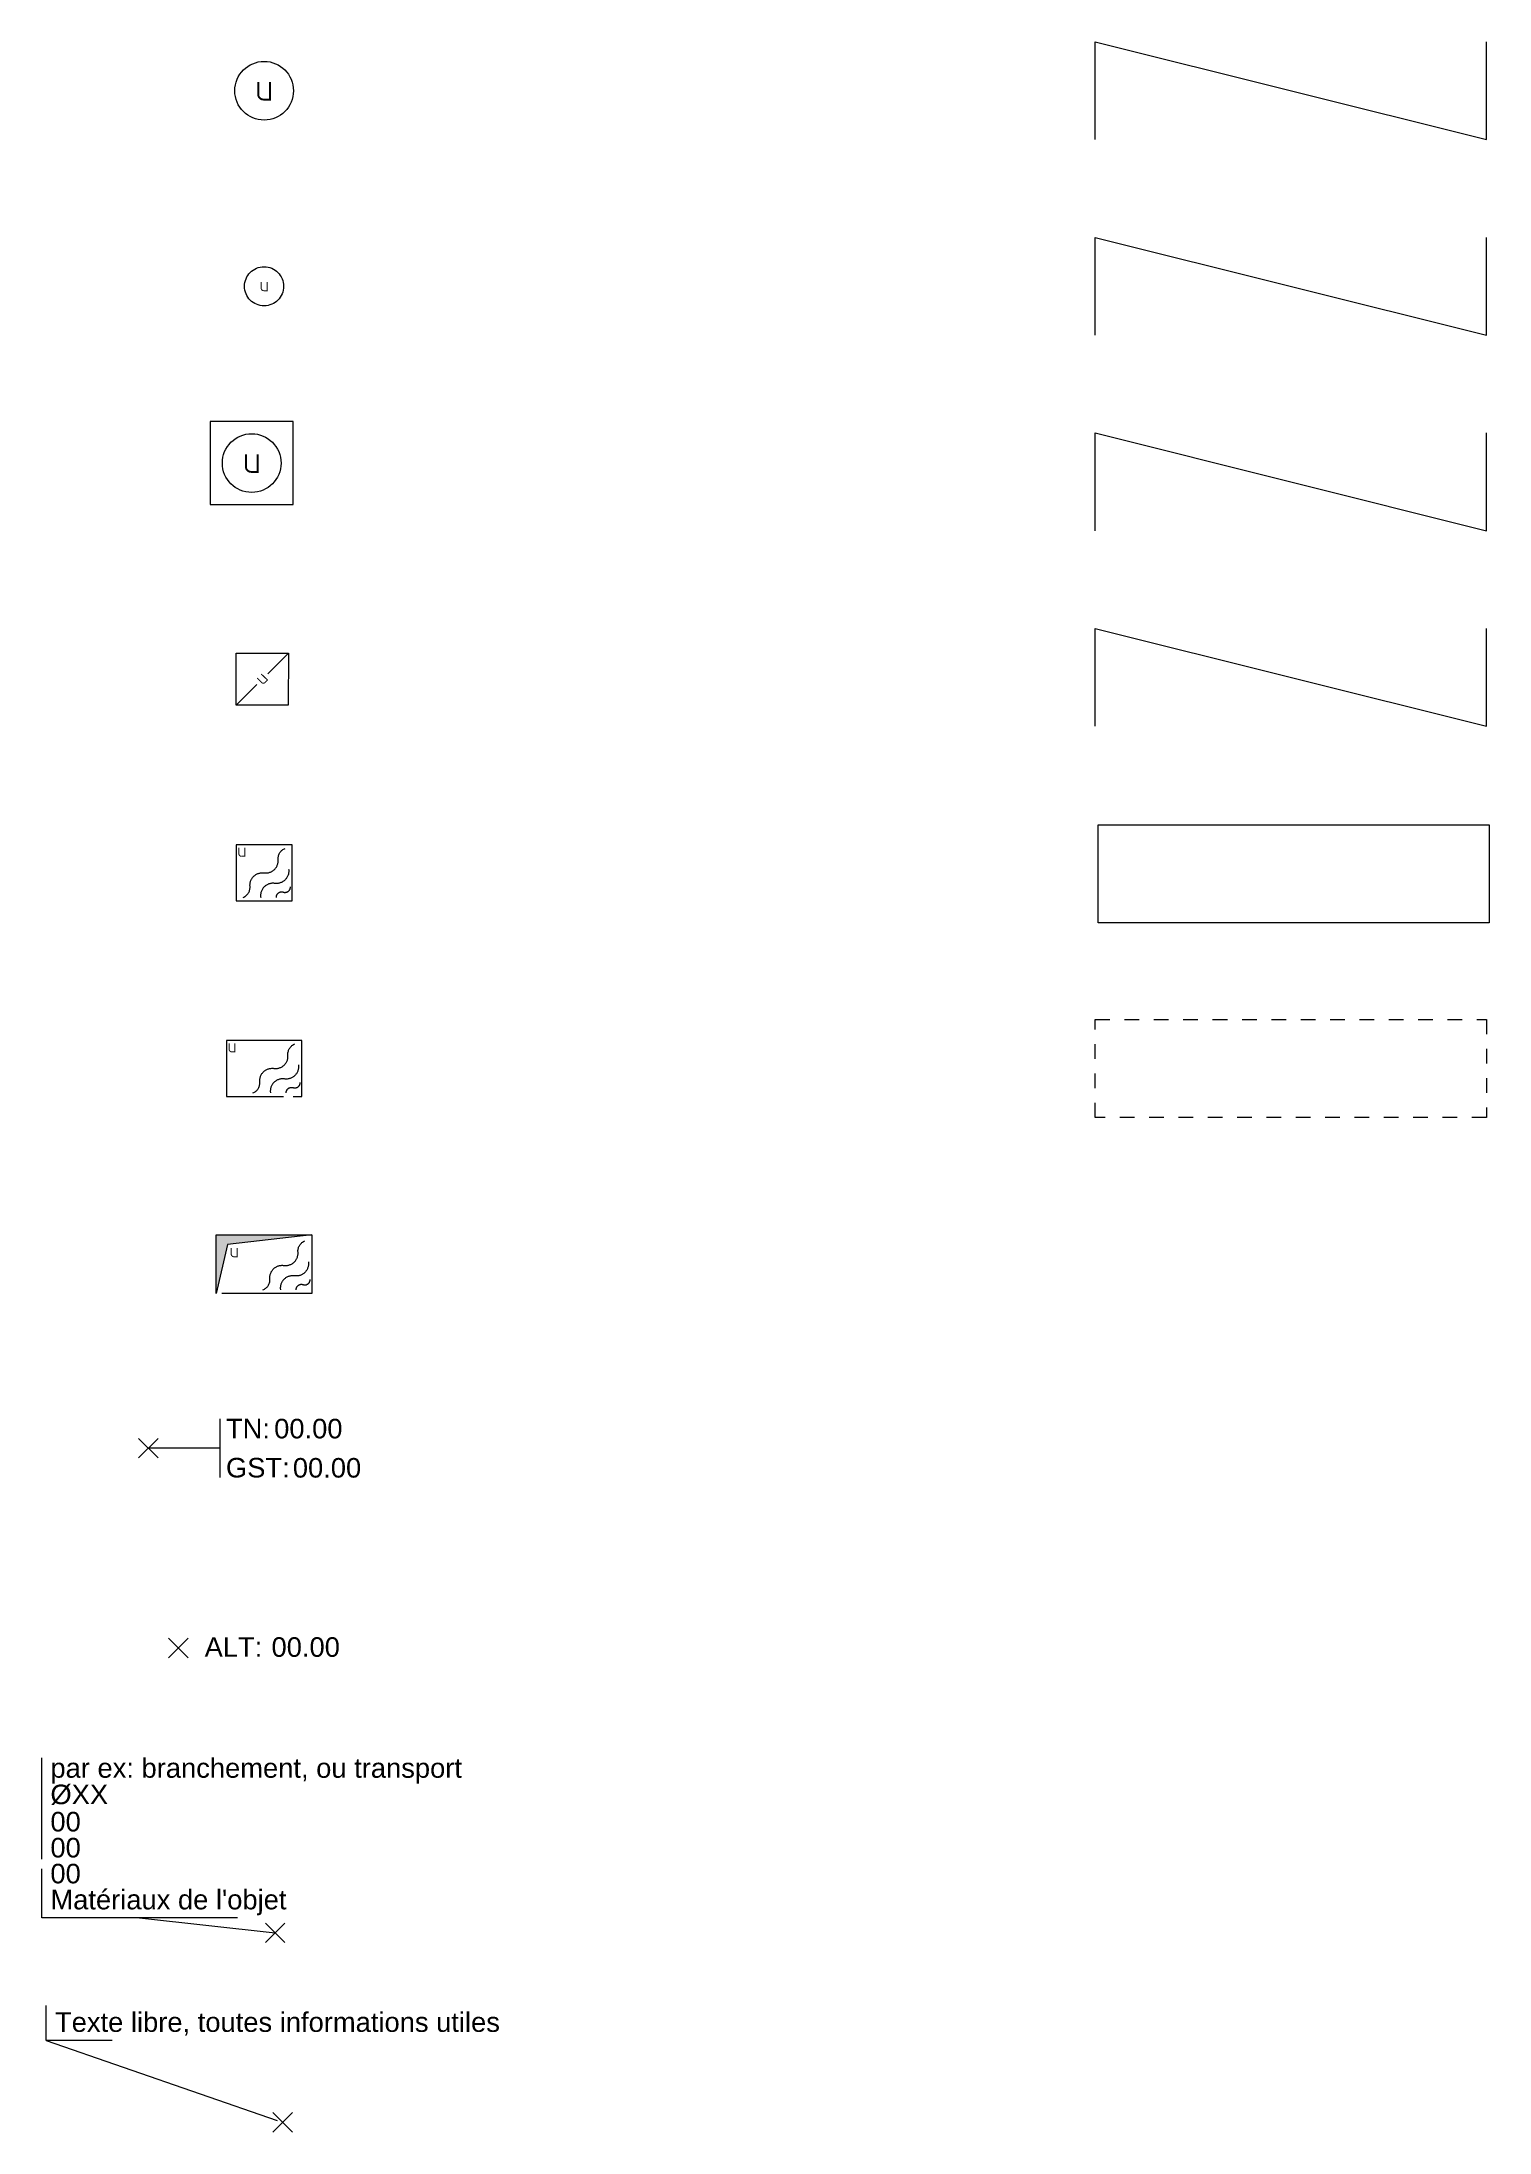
# Model space of a CAD drawing. Header units: metres. Extents: x 3068 to 3311, y 1718 to 1911.
# Drawn here: x 3203.78 to 3218.58, y 1889.37 to 1910.75 of the extents above; entities that cross this region are included whole.
import ezdxf
from ezdxf.enums import TextEntityAlignment as Align

# ---------------------------------------------------------------- set-up
doc = ezdxf.new("R2010")
doc.units = ezdxf.units.M
doc.header["$PDMODE"] = 3
doc.header["$PDSIZE"] = 0.1
doc.linetypes.add('DL_0266', pattern=[0.3, 0.15, -0.15])
doc.linetypes.add('Socle_Continu', pattern=[2.5, 2.5, 0])
for name, color, linetype, lineweight in [('UNITA_SCI', 54, 'Socle_Continu', 13), ('UNITA_SCS', 54, 'Socle_Continu', 13), ('UNITA_SCT', 54, 'Socle_Continu', 13)]:
    doc.layers.add(name, color=color, linetype=linetype, lineweight=lineweight)
doc.styles.add('Reseaux', font='arial.ttf')
doc.styles.get("Standard").update_dxf_attribs({"font": 'arial.ttf'})
doc.linetypes.add('DL_0261', pattern='A,2.5,-0.2,0.2,-0.2,0.2,-0.254,["u",Standard,S=0.254,R=0,X=-0.127,Y=-0.1],-0.254,0.2,-0.2,0.2,-0.2', length=4.608)
doc.linetypes.add('DL_0262', pattern='A,3,-0.2,0.2,-0.6,["∩ u ∩",Standard,S=0.254,R=0,X=-0.485,Y=-0.1],-0.6,0.2,-0.2', length=5)
doc.linetypes.add('DL_0263', pattern='A,3,-0.1,0.1,-0.6,["? u ?",Standard,S=0.254,R=0,X=-0.485,Y=-0.1],-0.5,0.1,-0.1', length=4.5)
doc.linetypes.add('DL_0264', pattern='A,4,-0.254,["| |",Standard,S=0.254,R=0,X=-0.127,Y=-0.1],-0.254', length=4.508)
doc.linetypes.add('DL_0265', pattern='A,0.2,0,["/",Standard,S=0.254,R=0,X=0,Y=0]', length=0.2)

# ---------------------------------------------------------------- blocks, each defined once
blk = doc.blocks.new('*U313')
at = {"layer": 'UNITA_SCI', "linetype": 'Socle_Continu'}
blk.add_line((0.733, 0), (0, 0), dxfattribs=at)
at = {"layer": 'UNITA_SCI', "linetype": 'Socle_Continu', "flags": 128}
blk.add_lwpolyline([(0.733, -0.3), (0.733, 0.3)], dxfattribs=at)
at = {"layer": 'UNITA_SCI', "linetype": 'Socle_Continu'}
blk.add_point((0, 0), dxfattribs=at)
at = {"layer": 'UNITA_SCI', "linetype": 'Socle_Continu', "char_height": 0.2, "attachment_point": 4}
for s, insert in [('TN:', (0.793, 0.2)), ('GST:', (0.793, -0.201))]:
    blk.add_mtext_dynamic_manual_height_columns(s, width=0.46273, gutter_width=1, heights=[0], dxfattribs=dict(at, insert=insert))
at = {"layer": 'UNITA_SCI', "linetype": 'Socle_Continu'}
for tag, p in [('TN', (1.286, 0.2)), ('GST', (1.477, -0.201))]:
    blk.add_attdef(tag, text='', height=0.2, dxfattribs=at).set_placement(p, align=Align.MIDDLE_LEFT)
at = {"layer": 'UNITA_SCI', "linetype": 'Socle_Continu', "style": 'Reseaux', "flags": 9}
for tag, p in [('ID', (2.428, 0.07)), ('NATURE', (2.428, -0.251))]:
    blk.add_attdef(tag, p, '', height=0.2, dxfattribs=at)
at = {"layer": 'UNITA_SCI', "linetype": 'Socle_Continu', "flags": 9}
for tag, p in [('FAMILLE', (2.428, -0.573)), ('CALQUE', (2.428, -0.894))]:
    blk.add_attdef(tag, p, '', height=0.2, dxfattribs=at)
blk = doc.blocks.new('DP_0241')
at = {"layer": 'UNITA_SCS', "linetype": 'Socle_Continu', "const_width": 0.02, "flags": 128}
blk.add_lwpolyline([(-0.06, 0.09), (-0.06, -0.038, 0.410802), (-0.007, -0.09), (0.06, -0.09), (0.06, 0.09)], format="xyb", dxfattribs=at)
at = {"layer": 'UNITA_SCS', "linetype": 'Socle_Continu'}
blk.add_circle((0, 0), 0.3, dxfattribs=at)
at = {"layer": 'UNITA_SCS', "linetype": 'Socle_Continu', "flags": 9}
for tag, p in [('ID', (0.607, 0.728)), ('NATURE', (0.607, 0.407)), ('FAMILLE', (0.607, 0.085)), ('CALQUE', (0.607, -0.236)), ('PCRS', (0.607, -0.557)), ('TYPE', (0.607, -0.878))]:
    blk.add_attdef(tag, p, '', height=0.2, dxfattribs=at)
blk = doc.blocks.new('DP_0242')
at = {"layer": 'UNITA_SCS', "linetype": 'Socle_Continu', "const_width": 0.00999, "flags": 128}
blk.add_lwpolyline([(-0.03, 0.045), (-0.03, -0.019, 0.410802), (-0.004, -0.045), (0.03, -0.045), (0.03, 0.045)], format="xyb", dxfattribs=at)
at = {"layer": 'UNITA_SCS', "linetype": 'Socle_Continu'}
blk.add_circle((0, 0), 0.2, dxfattribs=at)
at = {"layer": 'UNITA_SCS', "linetype": 'Socle_Continu', "flags": 9}
for tag, p in [('ID', (0.591, 0.59)), ('NATURE', (0.591, 0.269)), ('FAMILLE', (0.591, -0.052)), ('CALQUE', (0.591, -0.374)), ('PCRS', (0.591, -0.695))]:
    blk.add_attdef(tag, p, '', height=0.2, dxfattribs=at)
blk = doc.blocks.new('DP_0243')
at = {"layer": 'UNITA_SCS', "linetype": 'Socle_Continu'}
blk.add_lwpolyline([(0, 0), (0.85, 0), (0.85, 0.85), (0, 0.85)], close=True, dxfattribs=at)
at = {"layer": 'UNITA_SCS', "linetype": 'Socle_Continu', "const_width": 0.02, "flags": 128}
blk.add_lwpolyline([(0.366, 0.515), (0.366, 0.388, 0.410802), (0.418, 0.335), (0.485, 0.335), (0.485, 0.515)], format="xyb", dxfattribs=at)
at = {"layer": 'UNITA_SCS', "linetype": 'Socle_Continu'}
blk.add_circle((0.425, 0.425), 0.3, dxfattribs=at)
at = {"layer": 'UNITA_SCS', "linetype": 'Socle_Continu', "flags": 9}
for tag, p in [('ID', (1.235, 0.956)), ('NATURE', (1.235, 0.635)), ('FAMILLE', (1.235, 0.313)), ('CALQUE', (1.235, -0.008)), ('PCRS', (1.235, -0.329)), ('TYPE', (1.235, -0.651))]:
    blk.add_attdef(tag, p, '', height=0.2, dxfattribs=at)
blk = doc.blocks.new('DP_0244')
at = {"layer": 'UNITA_SCS', "linetype": 'Socle_Continu'}
for p, q in [((0.322, 0.32), (0.534, 0.531)), ((0, 0), (0.211, 0.21))]:
    blk.add_line(p, q, dxfattribs=at)
at = {"layer": 'UNITA_SCS', "linetype": 'Socle_Continu', "flags": 128}
blk.add_lwpolyline([(0.001, 0.532), (0.534, 0.531), (0.532, -0.001), (0, 0)], close=True, dxfattribs=at)
at = {"layer": 'UNITA_SCS', "linetype": 'Socle_Continu', "const_width": 0.00999, "flags": 128}
blk.add_lwpolyline([(0.214, 0.276), (0.259, 0.231, 0.410802), (0.296, 0.231), (0.32, 0.255), (0.256, 0.318)], format="xyb", dxfattribs=at)
at = {"layer": 'UNITA_SCS', "linetype": 'Socle_Continu', "flags": 9}
for tag, p in [('ID', (1.007, 0.795)), ('NATURE', (1.007, 0.474)), ('FAMILLE', (1.007, 0.152)), ('CALQUE', (1.007, -0.169)), ('PCRS', (1.007, -0.49))]:
    blk.add_attdef(tag, p, '', height=0.2, dxfattribs=at)
blk = doc.blocks.new('DP_0246')
at = {"layer": 'UNITA_SCS', "linetype": 'Socle_Continu', "flags": 128}
blk.add_lwpolyline([(0.773, 0.001), (0.772, 0.573), (0, 0.573), (0, 0)], close=True, dxfattribs=at)
at = {"layer": 'UNITA_SCS', "linetype": 'Socle_Continu', "const_width": 0.00999, "flags": 128}
blk.add_lwpolyline([(0.028, 0.545), (0.028, 0.482, 0.410802), (0.055, 0.456), (0.088, 0.456), (0.088, 0.545)], format="xyb", dxfattribs=at)
at = {"layer": 'UNITA_SCS', "linetype": 'Socle_Continu', "flags": 128}
for points in [[(0.272, 0.036, 0.308109), (0.343, 0.143, -0.498161), (0.486, 0.287, 0.49989), (0.629, 0.43, -0.306811), (0.701, 0.538)], [(0.737, 0.323, -0.49989), (0.594, 0.179, 0.49989), (0.451, 0.036)], [(0.612, 0.036, -0.52802), (0.683, 0.09, 0.528439), (0.755, 0.144)]]:
    blk.add_lwpolyline(points, format="xyb", dxfattribs=at)
at = {"layer": 'UNITA_SCS', "linetype": 'Socle_Continu', "flags": 9}
for tag, p in [('ID', (1.156, 0.939)), ('NATURE', (1.156, 0.618)), ('FAMILLE', (1.156, 0.297)), ('CALQUE', (1.156, -0.025)), ('PCRS', (1.156, -0.346))]:
    blk.add_attdef(tag, p, '', height=0.2, dxfattribs=at)
blk = doc.blocks.new('*U249')
at = {"layer": 'UNITA_SCI', "linetype": 'Socle_Continu'}
blk.add_line((-1.386, 0.153), (0, 0), dxfattribs=at)
at = {"layer": 'UNITA_SCI', "linetype": 'Socle_Continu', "flags": 128}
blk.add_lwpolyline([(-0.386, 0.153), (-2.386, 0.153), (-2.386, 1.791)], dxfattribs=at)
at = {"layer": 'UNITA_SCI', "linetype": 'Socle_Continu'}
blk.add_point((0, 0), dxfattribs=at)
for tag, p in [('TYPE', (-2.298, 1.586)), ('DIAM', (-2.298, 1.316)), ('NBR', (-2.298, 1.037)), ('LARG', (-2.298, 0.771)), ('HAUT', (-2.298, 0.506)), ('MATER', (-2.298, 0.24))]:
    blk.add_attdef(tag, p, '', height=0.2, dxfattribs=at)
at = {"layer": 'UNITA_SCI', "linetype": 'Socle_Continu', "flags": 9}
for tag, p in [('ID', (2.47, 1.418)), ('NATURE', (2.47, 1.097)), ('FAMILLE', (2.47, 0.776)), ('CALQUE', (2.47, 0.454))]:
    blk.add_attdef(tag, p, '', height=0.2, dxfattribs=at)
blk = doc.blocks.new('*U251')
at = {"layer": 'UNITA_SCI', "linetype": 'Socle_Continu'}
blk.add_line((-2.417, 0.839), (0, 0), dxfattribs=at)
at = {"layer": 'UNITA_SCI', "linetype": 'Socle_Continu', "flags": 128}
blk.add_lwpolyline([(-1.744, 0.839), (-2.417, 0.839), (-2.417, 1.196)], dxfattribs=at)
at = {"layer": 'UNITA_SCI', "linetype": 'Socle_Continu'}
blk.add_point((0, 0), dxfattribs=at)
blk.add_attdef('TXT', (-2.328, 0.926), '', height=0.2, dxfattribs=at)
at = {"layer": 'UNITA_SCI', "linetype": 'Socle_Continu', "flags": 9}
for tag, p in [('ID', (1.967, 0.144)), ('NATURE', (1.967, -0.177)), ('FAMILLE', (1.967, -0.499)), ('CALQUE', (1.967, -0.82)), ('PCRS', (1.967, -1.141))]:
    blk.add_attdef(tag, p, '', height=0.2, dxfattribs=at)
blk = doc.blocks.new('DP_0249')
at = {"layer": 'UNITA_SCI', "linetype": 'Socle_Continu'}
blk.add_point((0, 0), dxfattribs=at)
at = {"layer": 'UNITA_SCI', "linetype": 'Socle_Continu', "insert": (0.268, 0.01), "char_height": 0.2, "attachment_point": 4}
blk.add_mtext_dynamic_manual_height_columns('ALT:', width=0.46273, gutter_width=1, heights=[0], dxfattribs=at)
at = {"layer": 'UNITA_SCI', "linetype": 'Socle_Continu', "style": 'Reseaux', "flags": 9}
for tag, p in [('ID', (1.967, 0.143)), ('NATURE', (1.967, -0.178))]:
    blk.add_attdef(tag, p, '', height=0.2, dxfattribs=at)
at = {"layer": 'UNITA_SCI', "linetype": 'Socle_Continu'}
blk.add_attdef('ALT', text='', height=0.2, dxfattribs=at).set_placement((0.952, 0.01), align=Align.MIDDLE_LEFT)
at = {"layer": 'UNITA_SCI', "linetype": 'Socle_Continu', "flags": 9}
for tag, p in [('FAMILLE', (1.967, -0.499)), ('CALQUE', (1.967, -0.821)), ('TYPE', (1.972, -1.133))]:
    blk.add_attdef(tag, p, '', height=0.2, dxfattribs=at)
blk = doc.blocks.new('DP_0245')
at = {"layer": 'UNITA_SCS', "linetype": 'Socle_Continu', "flags": 128}
blk.add_lwpolyline([(0.573, 0), (0.572, 0.573), (0, 0.573), (0, 0)], close=True, dxfattribs=at)
at = {"layer": 'UNITA_SCS', "linetype": 'Socle_Continu', "const_width": 0.00999, "flags": 128}
blk.add_lwpolyline([(0.028, 0.545), (0.028, 0.482, 0.410802), (0.055, 0.456), (0.088, 0.456), (0.088, 0.545)], format="xyb", dxfattribs=at)
at = {"layer": 'UNITA_SCS', "linetype": 'Socle_Continu', "flags": 128}
for points in [[(0.072, 0.036, 0.308109), (0.143, 0.143, -0.498161), (0.286, 0.287, 0.49989), (0.429, 0.43, -0.306811), (0.501, 0.537)], [(0.537, 0.323, -0.49989), (0.394, 0.179, 0.49989), (0.251, 0.036)], [(0.412, 0.036, -0.52802), (0.483, 0.09, 0.528439), (0.555, 0.144)]]:
    blk.add_lwpolyline(points, format="xyb", dxfattribs=at)
at = {"layer": 'UNITA_SCS', "linetype": 'Socle_Continu', "flags": 9}
for tag, p in [('ID', (1.047, 0.924)), ('NATURE', (1.047, 0.602)), ('FAMILLE', (1.047, 0.281)), ('CALQUE', (1.047, -0.04)), ('PCRS', (1.047, -0.361))]:
    blk.add_attdef(tag, p, '', height=0.2, dxfattribs=at)
blk = doc.blocks.new('DP_0247')
at = {"layer": 'UNITA_SCS', "linetype": 'Socle_Continu'}
blk.add_hatch(color=256, dxfattribs=at).paths.add_polyline_path([(0.116, 0.501), (0, 0), (0, 0.6), (0.978, 0.6)])
at = {"layer": 'UNITA_SCS', "linetype": 'Socle_Continu', "flags": 128}
blk.add_lwpolyline([(0, 0.6), (0.978, 0.6), (0.978, 0), (0, 0)], close=True, dxfattribs=at)
at = {"layer": 'UNITA_SCS', "linetype": 'Socle_Continu'}
blk.add_lwpolyline([(0.116, 0.501), (0, 0), (0, 0.6), (0.978, 0.6)], close=True, dxfattribs=at)
at = {"layer": 'UNITA_SCS', "linetype": 'Socle_Continu', "const_width": 0.00999, "flags": 128}
blk.add_lwpolyline([(0.153, 0.465), (0.153, 0.401, 0.410802), (0.179, 0.375), (0.213, 0.375), (0.213, 0.465)], format="xyb", dxfattribs=at)
at = {"layer": 'UNITA_SCS', "linetype": 'Socle_Continu', "flags": 128}
for points in [[(0.477, 0.036, 0.308109), (0.549, 0.143, -0.498161), (0.692, 0.286, 0.49989), (0.835, 0.43, -0.306811), (0.906, 0.537)], [(0.942, 0.322, -0.49989), (0.799, 0.179, 0.49989), (0.656, 0.036)], [(0.817, 0.036, -0.52802), (0.889, 0.09, 0.528439), (0.96, 0.143)]]:
    blk.add_lwpolyline(points, format="xyb", dxfattribs=at)
at = {"layer": 'UNITA_SCS', "linetype": 'Socle_Continu', "flags": 9}
for tag, p in [('ID', (1.308, 0.913)), ('NATURE', (1.308, 0.592)), ('FAMILLE', (1.308, 0.271)), ('CALQUE', (1.308, -0.05)), ('PCRS', (1.308, -0.372))]:
    blk.add_attdef(tag, p, '', height=0.2, dxfattribs=at)

msp = doc.modelspace()

# ---------------------------------------------------------------- linework, layer by layer
at = {"layer": 'UNITA_SCT', "linetype": 'DL_0261', "flags": 128}
msp.add_lwpolyline([(3214.549, 1909.753), (3214.549, 1910.753), (3218.549, 1909.753), (3218.549, 1910.753)], dxfattribs=at)
at = {"layer": 'UNITA_SCT', "linetype": 'DL_0262', "flags": 128}
msp.add_lwpolyline([(3214.549, 1907.753), (3214.549, 1908.753), (3218.549, 1907.753), (3218.549, 1908.753)], dxfattribs=at)
at = {"layer": 'UNITA_SCT', "linetype": 'DL_0263', "flags": 128}
msp.add_lwpolyline([(3214.549, 1905.753), (3214.549, 1906.753), (3218.549, 1905.753), (3218.549, 1906.753)], dxfattribs=at)
at = {"layer": 'UNITA_SCT', "linetype": 'DL_0264', "flags": 128}
msp.add_lwpolyline([(3214.549, 1903.753), (3214.549, 1904.753), (3218.549, 1903.753), (3218.549, 1904.753)], dxfattribs=at)
at = {"layer": 'UNITA_SCT', "linetype": 'DL_0265'}
msp.add_lwpolyline([(3214.577, 1902.744), (3218.577, 1902.744), (3218.577, 1901.744), (3214.577, 1901.744)], close=True, dxfattribs=at)
at = {"layer": 'UNITA_SCT', "linetype": 'DL_0266'}
msp.add_lwpolyline([(3214.549, 1900.753), (3218.549, 1900.753), (3218.549, 1899.753), (3214.549, 1899.753)], close=True, dxfattribs=at)

# ---------------------------------------------------------------- block references
at = {"layer": 'UNITA_SCI', "linetype": 'Socle_Continu'}
for name, p, values in [('*U313', (3204.866, 1896.37), {'TN': '00.00', 'GST': '00.00'}), ('DP_0249', (3205.173, 1894.326), {'ALT': '00.00'}), ('*U249', (3206.162, 1891.413), {'TYPE': 'par ex: branchement, ou transport', 'DIAM': 'ØXX', 'NBR': '00', 'LARG': '00', 'HAUT': '00', 'MATER': "Matériaux de l'objet"}), ('*U251', (3206.239, 1889.474), {'TXT': 'Texte libre, toutes informations utiles'})]:
    msp.add_blockref(name, p, dxfattribs=at).add_auto_attribs(values)
at = {"layer": 'UNITA_SCS', "linetype": 'Socle_Continu'}
for name, p in [('DP_0241', (3206.049, 1910.253)), ('DP_0242', (3206.049, 1908.253)), ('DP_0243', (3205.497, 1906.02)), ('DP_0244', (3205.764, 1903.97)), ('DP_0245', (3205.763, 1901.967)), ('DP_0246', (3205.663, 1899.967)), ('DP_0247', (3205.56, 1897.953))]:
    msp.add_blockref(name, p, dxfattribs=at)

doc.saveas('drawing.dxf')
